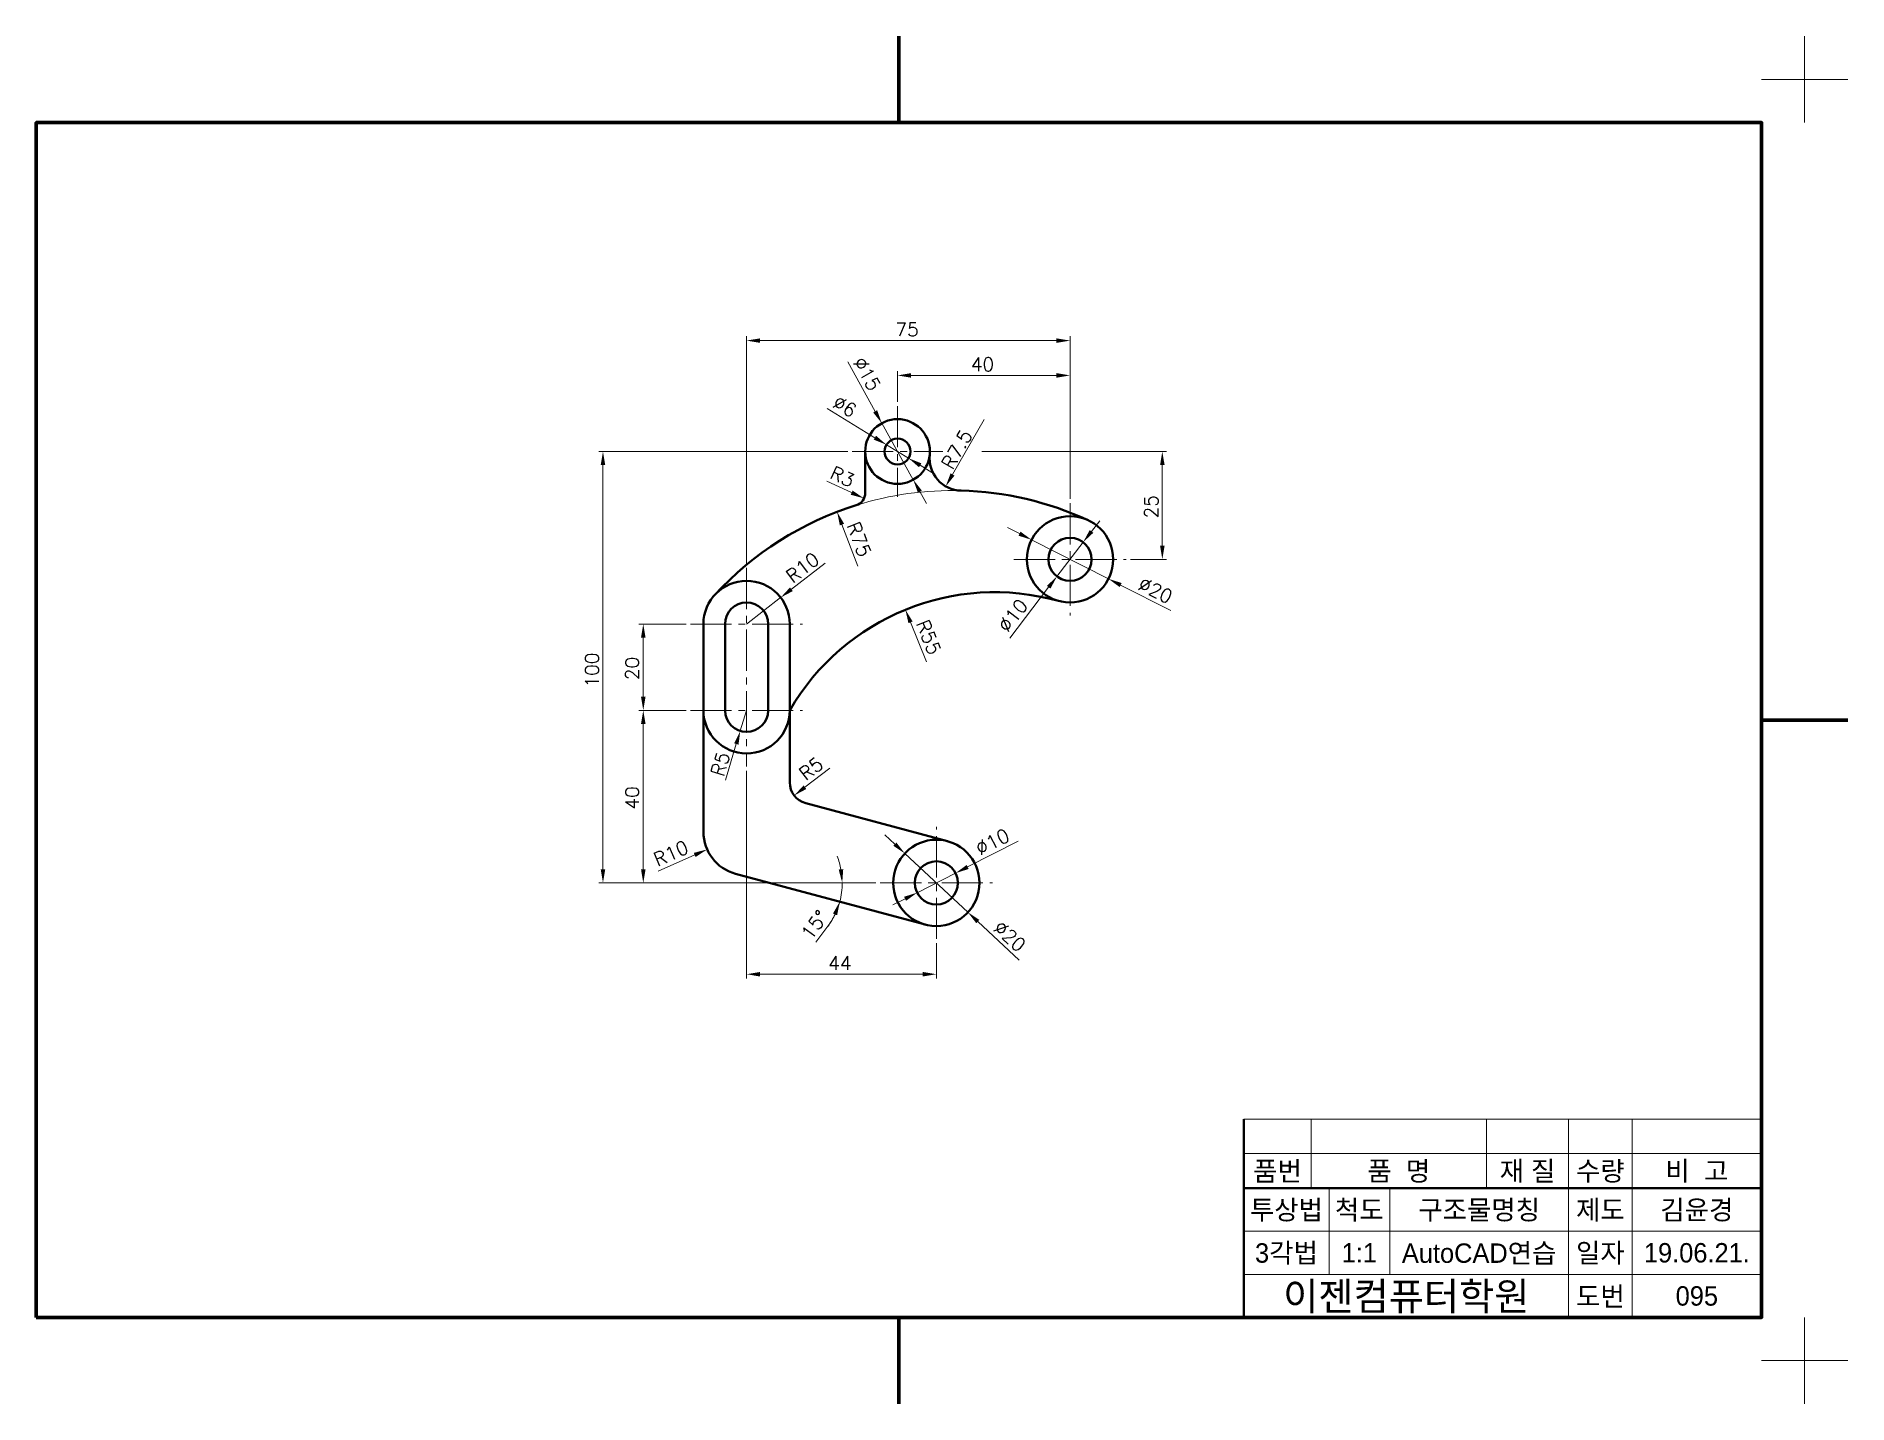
# Model space of a CAD drawing. Header units: millimetres. Extents: x 0 to 4210, y 0 to 2980.
# Drawn here: x 1690 to 2110, y 2663 to 2980 of the extents above; entities that cross this region are included whole.
import ezdxf
from ezdxf.enums import TextEntityAlignment as Align

# ---------------------------------------------------------------- set-up
doc = ezdxf.new("R2010")
doc.units = ezdxf.units.MM
doc.linetypes.add('CENTER2', pattern=[28.575, 19.05, -3.175, 3.175, -3.175])
doc.linetypes.add('PHANTOM2', pattern=[31.75, 15.875, -3.175, 3.175, -3.175, 3.175, -3.175])
for name, color, linetype, lineweight in [('가는선', 1, 'Continuous', 13), ('구분선', 1, 'PHANTOM2', 13), ('문자', 2, 'Continuous', 20), ('외곽선', 4, 'Continuous', 70), ('외형선', 3, 'Continuous', 40), ('중심선', 1, 'CENTER2', 13), ('치수선', 1, 'Continuous', 13)]:
    doc.layers.add(name, color=color, linetype=linetype, lineweight=lineweight)
doc.styles.get("Standard").update_dxf_attribs({"font": 'romans.shx'})
doc.styles.add('한글', font='')
doc.styles.get('한글').set_extended_font_data('Gulim')

msp = doc.modelspace()

# ---------------------------------------------------------------- texts
at = {"layer": '문자', "ltscale": 0.5}
for s, p in [('75', (1889.19, 2910.45)), ('40', (1906.69, 2902.38)), ('44', (1873.62, 2763.57))]:
    msp.add_text(s, height=3.15, dxfattribs=at).set_placement(p)
for s, rotation, p in [('∅15', 299.1223, (1879.27, 2904.49)), ('∅6', 328.618, (1874.34, 2894.27)), ('R7.5', 60.0987, (1902.43, 2879.3)), ('R3', 335.1578, (1873.72, 2877.66)), ('25', 90, (1950.08, 2868.24)), ('R75', 290.95, (1877.83, 2866.63)), ('R10', 37.8429, (1865.4, 2853.07)), ('∅20', 333.0747, (1945.17, 2852)), ('∅10', 52.4894, (1915.23, 2841.55)), ('R55', 292.1489, (1893.92, 2843.9)), ('100', 90, (1820.4, 2829.02)), ('20', 90, (1829.74, 2830.74)), ('R5', 73.048, (1849.3, 2808.18)), ('R5', 37.5, (1868.4, 2807.28)), ('40', 90, (1829.74, 2800.74)), ('R10', 23.8296, (1834.03, 2787.51)), ('∅10', 26.967, (1908.8, 2790.01)), ('15°', 53.4107, (1869.63, 2770.27)), ('∅20', 316.997, (1911.69, 2772.98))]:
    msp.add_text(s, height=3.15, rotation=rotation, dxfattribs=at).set_placement(p)
at = {"layer": '문자', "ltscale": 0.5, "style": '한글'}
for s, height, p in [('품번', 4.5, (1977.79, 2717)), ('품  명', 4.5, (2005.9, 2717)), ('재 질', 4.5, (2035.75, 2717)), ('수량', 4.5, (2052.64, 2717)), ('비  고', 4.5, (2075.01, 2717)), ('투상법', 4.5, (1979.86, 2708)), ('척도', 4.5, (1996.76, 2708)), ('구조물명칭', 4.5, (2024.54, 2708)), ('제도', 4.5, (2052.64, 2708)), ('김윤경', 4.5, (2075.01, 2708)), ('3각법', 4.5, (1979.86, 2698)), ('AutoCAD연습', 4.5, (2024.54, 2698)), ('일자', 4.5, (2052.64, 2698)), ('1:1', 4.5, (1996.76, 2698)), ('19.06.21.', 4.5, (2075.01, 2698)), ('이젠컴퓨터학원', 6.5, (2007.64, 2688)), ('도번', 4.5, (2052.64, 2688)), ('095', 4.5, (2075.01, 2688))]:
    msp.add_text(s, height=height, dxfattribs=at).set_placement(p, align=Align.MIDDLE)

# ---------------------------------------------------------------- linework, layer by layer
at = {"layer": '가는선', "ltscale": 0.5}
for p, q in [((1970, 2729), (2090, 2729)), ((1985.58, 2729), (1985.58, 2713)), ((2026.22, 2729), (2026.22, 2713)), ((2045.27, 2729), (2045.27, 2683)), ((2060.01, 2729), (2060.01, 2683)), ((1970, 2721), (2090, 2721)), ((1989.73, 2713), (1989.73, 2693)), ((2003.8, 2713), (2003.8, 2693)), ((1970, 2703), (2090, 2703)), ((1970, 2693), (2090, 2693))]:
    msp.add_line(p, q, dxfattribs=at)
at = {"layer": '구분선', "ltscale": 0.5}
for points in [[(2090, 2970), (2100, 2970), (2100, 2980)], [(2100, 2980), (2100, 2970), (2110, 2970)], [(2100, 2980), (2100, 2970), (2110, 2970)], [(2100, 2960), (2100, 2970), (2090, 2970)], [(2110, 2970), (2100, 2970), (2100, 2960)], [(2110, 2970), (2100, 2970), (2100, 2960)], [(2090, 2673), (2100, 2673), (2100, 2683)], [(2090, 2673), (2100, 2673), (2100, 2683)], [(2100, 2683), (2100, 2673), (2110, 2673)], [(2100, 2683), (2100, 2673), (2110, 2673)], [(2100, 2683), (2100, 2673), (2110, 2673)], [(2100, 2683), (2100, 2673), (2110, 2673)], [(2100, 2663), (2100, 2673), (2090, 2673)], [(2110, 2673), (2100, 2673), (2100, 2663)], [(2110, 2673), (2100, 2673), (2100, 2663)]]:
    msp.add_lwpolyline(points, dxfattribs=at)
at = {"layer": '외곽선', "ltscale": 0.5}
for p, q in [((1890, 2980), (1890, 2970)), ((1890, 2970), (1890, 2960)), ((2090, 2821.5), (2100, 2821.5)), ((2110, 2821.5), (2100, 2821.5)), ((2110, 2821.5), (2100, 2821.5)), ((2090, 2683), (2090, 2729)), ((1890, 2683), (1890, 2673)), ((1890, 2683), (1890, 2673)), ((1890, 2673), (1890, 2663))]:
    msp.add_line(p, q, dxfattribs=at)
msp.add_lwpolyline([(1690, 2683), (2090, 2683), (2090, 2960), (1690, 2960)], close=True, dxfattribs=at)
at = {"layer": '외형선', "ltscale": 0.5}
for p, q in [((1882.19, 2883.74), (1882.19, 2874.14)), ((1844.69, 2843.74), (1844.69, 2795.53)), ((1849.69, 2843.74), (1849.69, 2823.74)), ((1859.69, 2843.74), (1859.69, 2823.74)), ((1864.69, 2843.74), (1864.69, 2823.74)), ((1864.69, 2823.74), (1864.69, 2807.04)), ((1901.28, 2793.4), (1868.4, 2802.21)), ((1896.1, 2774.08), (1852.1, 2785.87)), ((1970, 2729), (1970, 2721)), ((1970, 2721), (1970, 2713)), ((1970, 2713), (2090, 2713)), ((1970, 2713), (1970, 2693)), ((1970, 2693), (1970, 2683))]:
    msp.add_line(p, q, dxfattribs=at)
for centre, radius in [((1889.69, 2883.74), 7.5), ((1889.69, 2883.74), 3), ((1929.69, 2858.74), 10), ((1929.69, 2858.74), 5), ((1898.69, 2783.74), 10), ((1898.69, 2783.74), 5)]:
    msp.add_circle(centre, radius, dxfattribs=at)
for centre, radius, start, end in [((1904.61, 2882.17), 7.5, 174.0081, 268.5343), ((1879.19, 2874.14), 3, 287.3866, 0), ((1902.5, 2799.7), 75, 65.27, 88.5343), ((1902.5, 2799.7), 75, 107.3866, 137.3498), ((1854.69, 2843.74), 10, 0, 180), ((1854.69, 2843.74), 5, 0, 180), ((1912.25, 2796.12), 55, 74.4394, 149.8585), ((1854.69, 2823.74), 10, 180, 0), ((1854.69, 2823.74), 5, 180, 0), ((1869.69, 2807.04), 5, 180, 255), ((1854.69, 2795.53), 10, 180, 255)]:
    msp.add_arc(centre, radius, start, end, dxfattribs=at)
at = {"layer": '중심선', "ltscale": 0.5}
for p, q in [((1889.69, 2894.24), (1889.69, 2873.24)), ((1879.19, 2883.74), (1900.19, 2883.74)), ((1929.69, 2871.74), (1929.69, 2845.74)), ((1854.69, 2856.74), (1854.69, 2810.74)), ((1916.69, 2858.74), (1942.69, 2858.74)), ((1841.69, 2843.74), (1867.69, 2843.74)), ((1841.69, 2823.74), (1867.69, 2823.74)), ((1898.69, 2770.74), (1898.69, 2796.74)), ((1885.69, 2783.74), (1911.69, 2783.74))]:
    msp.add_line(p, q, dxfattribs=at)
at = {"layer": '치수선', "ltscale": 0.5}
for p, q in [((1854.69, 2857.74), (1854.69, 2910.45)), ((1926.54, 2909.45), (1857.84, 2909.45)), ((1929.69, 2902.38), (1929.69, 2910.45)), ((1878.13, 2904.49), (1884.51, 2893.04)), ((1889.69, 2895.24), (1889.69, 2902.38)), ((1929.69, 2872.74), (1929.69, 2902.38)), ((1892.84, 2901.38), (1926.54, 2901.38)), ((1873.35, 2893.71), (1884.44, 2886.94)), ((1893.34, 2877.19), (1886.04, 2890.29)), ((1909.79, 2891.19), (1902.44, 2878.4)), ((1878.19, 2883.74), (1820.4, 2883.74)), ((1892.25, 2882.18), (1887.13, 2885.3)), ((1909.23, 2883.74), (1952.08, 2883.74)), ((1821.4, 2880.59), (1821.4, 2786.89)), ((1894.94, 2880.54), (1897.63, 2878.9)), ((1951.08, 2861.89), (1951.08, 2880.59)), ((1873.29, 2876.87), (1879.05, 2874.2)), ((1894.87, 2874.44), (1896.41, 2871.69)), ((1880.51, 2857.14), (1876.81, 2866.8)), ((1917.97, 2864.7), (1915.16, 2866.12)), ((1934.65, 2865.21), (1936.57, 2867.7)), ((1920.77, 2863.27), (1938.61, 2854.21)), ((1932.73, 2862.71), (1926.65, 2854.77)), ((1872.89, 2857.88), (1865.07, 2851.81)), ((1943.69, 2858.74), (1952.08, 2858.74)), ((1915.69, 2840.5), (1924.73, 2852.28)), ((1953.09, 2846.85), (1941.41, 2852.79)), ((1854.69, 2843.74), (1862.59, 2849.88)), ((1840.69, 2843.74), (1829.74, 2843.74)), ((1896.44, 2834.97), (1892.71, 2844.15)), ((1830.74, 2840.59), (1830.74, 2826.89)), ((1840.69, 2823.74), (1829.74, 2823.74)), ((1854.69, 2823.74), (1853.23, 2818.96)), ((1830.74, 2820.59), (1830.74, 2786.89)), ((1849.77, 2807.58), (1852.31, 2815.94)), ((1873.97, 2810.32), (1868.22, 2805.91)), ((1854.69, 2809.74), (1854.69, 2761.57)), ((1889.07, 2792.71), (1886.77, 2794.86)), ((1917.63, 2793.38), (1905.95, 2787.44)), ((1834.22, 2786.49), (1842.66, 2790.22)), ((1891.38, 2790.56), (1906, 2776.92)), ((1894.23, 2781.47), (1903.15, 2786.01)), ((1829.74, 2783.74), (1820.4, 2783.74)), ((1884.69, 2783.74), (1829.74, 2783.74)), ((1891.43, 2780.04), (1888.62, 2778.62)), ((1873.56, 2773.72), (1870.78, 2769.97)), ((1917.89, 2765.84), (1908.31, 2774.77)), ((1898.69, 2769.74), (1898.69, 2761.57)), ((1895.54, 2762.57), (1857.84, 2762.57))]:
    msp.add_line(p, q, dxfattribs=at)
for centre, radius, start, end in [((1902.5, 2799.7), 75, 88.5343, 107.3866), ((1860.05, 2783.74), 16.82, 10.7466, 21.4933), ((1860.05, 2783.74), 16.82, 345, 360), ((1860.05, 2783.74), 16.82, 323.4107, 345), ((1860.05, 2783.74), 16.82, 323.5067, 334.2534)]:
    msp.add_arc(centre, radius, start, end, dxfattribs=at)
for points in [[(1857.84, 2909.97), (1857.84, 2908.92), (1854.69, 2909.45)], [(1926.54, 2909.97), (1926.54, 2908.92), (1929.69, 2909.45)], [(1892.84, 2901.9), (1892.84, 2900.85), (1889.69, 2901.38)], [(1926.54, 2901.9), (1926.54, 2900.85), (1929.69, 2901.38)], [(1884.97, 2893.3), (1884.05, 2892.79), (1886.04, 2890.29)], [(1884.71, 2887.39), (1884.17, 2886.49), (1887.13, 2885.3)], [(1820.87, 2880.59), (1821.92, 2880.59), (1821.4, 2883.74)], [(1895.21, 2880.99), (1894.67, 2880.09), (1892.25, 2882.18)], [(1950.56, 2880.59), (1951.61, 2880.59), (1951.08, 2883.74)], [(1895.33, 2874.69), (1894.41, 2874.18), (1893.34, 2877.19)], [(1901.98, 2878.67), (1902.89, 2878.14), (1900.87, 2875.67)], [(1879.27, 2874.68), (1878.83, 2873.72), (1881.91, 2872.88)], [(1877.3, 2866.99), (1876.32, 2866.61), (1875.68, 2869.74)], [(1918.2, 2865.16), (1917.73, 2864.23), (1920.77, 2863.27)], [(1934.24, 2865.53), (1935.07, 2864.89), (1932.73, 2862.71)], [(1950.56, 2861.89), (1951.61, 2861.89), (1951.08, 2858.74)], [(1864.75, 2852.22), (1865.4, 2851.39), (1862.59, 2849.88)], [(1924.31, 2852.6), (1925.14, 2851.96), (1926.65, 2854.77)], [(1941.65, 2853.25), (1941.18, 2852.32), (1938.61, 2854.21)], [(1830.22, 2840.59), (1831.27, 2840.59), (1830.74, 2843.74)], [(1893.19, 2844.34), (1892.22, 2843.95), (1891.52, 2847.06)], [(1830.22, 2826.89), (1831.27, 2826.89), (1830.74, 2823.74)], [(1830.22, 2820.59), (1831.27, 2820.59), (1830.74, 2823.74)], [(1851.81, 2816.1), (1852.82, 2815.79), (1853.23, 2818.96)], [(1867.9, 2806.33), (1868.54, 2805.5), (1865.72, 2804)], [(1889.43, 2793.09), (1888.72, 2792.33), (1891.38, 2790.56)], [(1842.45, 2790.7), (1842.87, 2789.74), (1845.54, 2791.49)], [(1820.87, 2786.89), (1821.92, 2786.89), (1821.4, 2783.74)], [(1830.22, 2786.89), (1831.27, 2786.89), (1830.74, 2783.74)], [(1877.1, 2786.93), (1876.05, 2786.83), (1876.87, 2783.74)], [(1905.72, 2787.9), (1906.19, 2786.97), (1903.15, 2786.01)], [(1891.19, 2780.51), (1891.66, 2779.58), (1894.23, 2781.47)], [(1874.71, 2776.62), (1875.69, 2776.25), (1876.3, 2779.39)], [(1908.66, 2775.16), (1907.95, 2774.39), (1906, 2776.92)], [(1857.84, 2763.09), (1857.84, 2762.04), (1854.69, 2762.57)], [(1895.54, 2763.09), (1895.54, 2762.04), (1898.69, 2762.57)]]:
    msp.add_solid(points, dxfattribs=at)

msp.set_redraw_order([(e.dxf.handle, doc.entitydb.next_handle()) for e in msp.query("TEXT MTEXT ATTDEF DIMENSION ARC_DIMENSION")])  # texts and dimensions are drawn at this point

doc.saveas('drawing.dxf')
